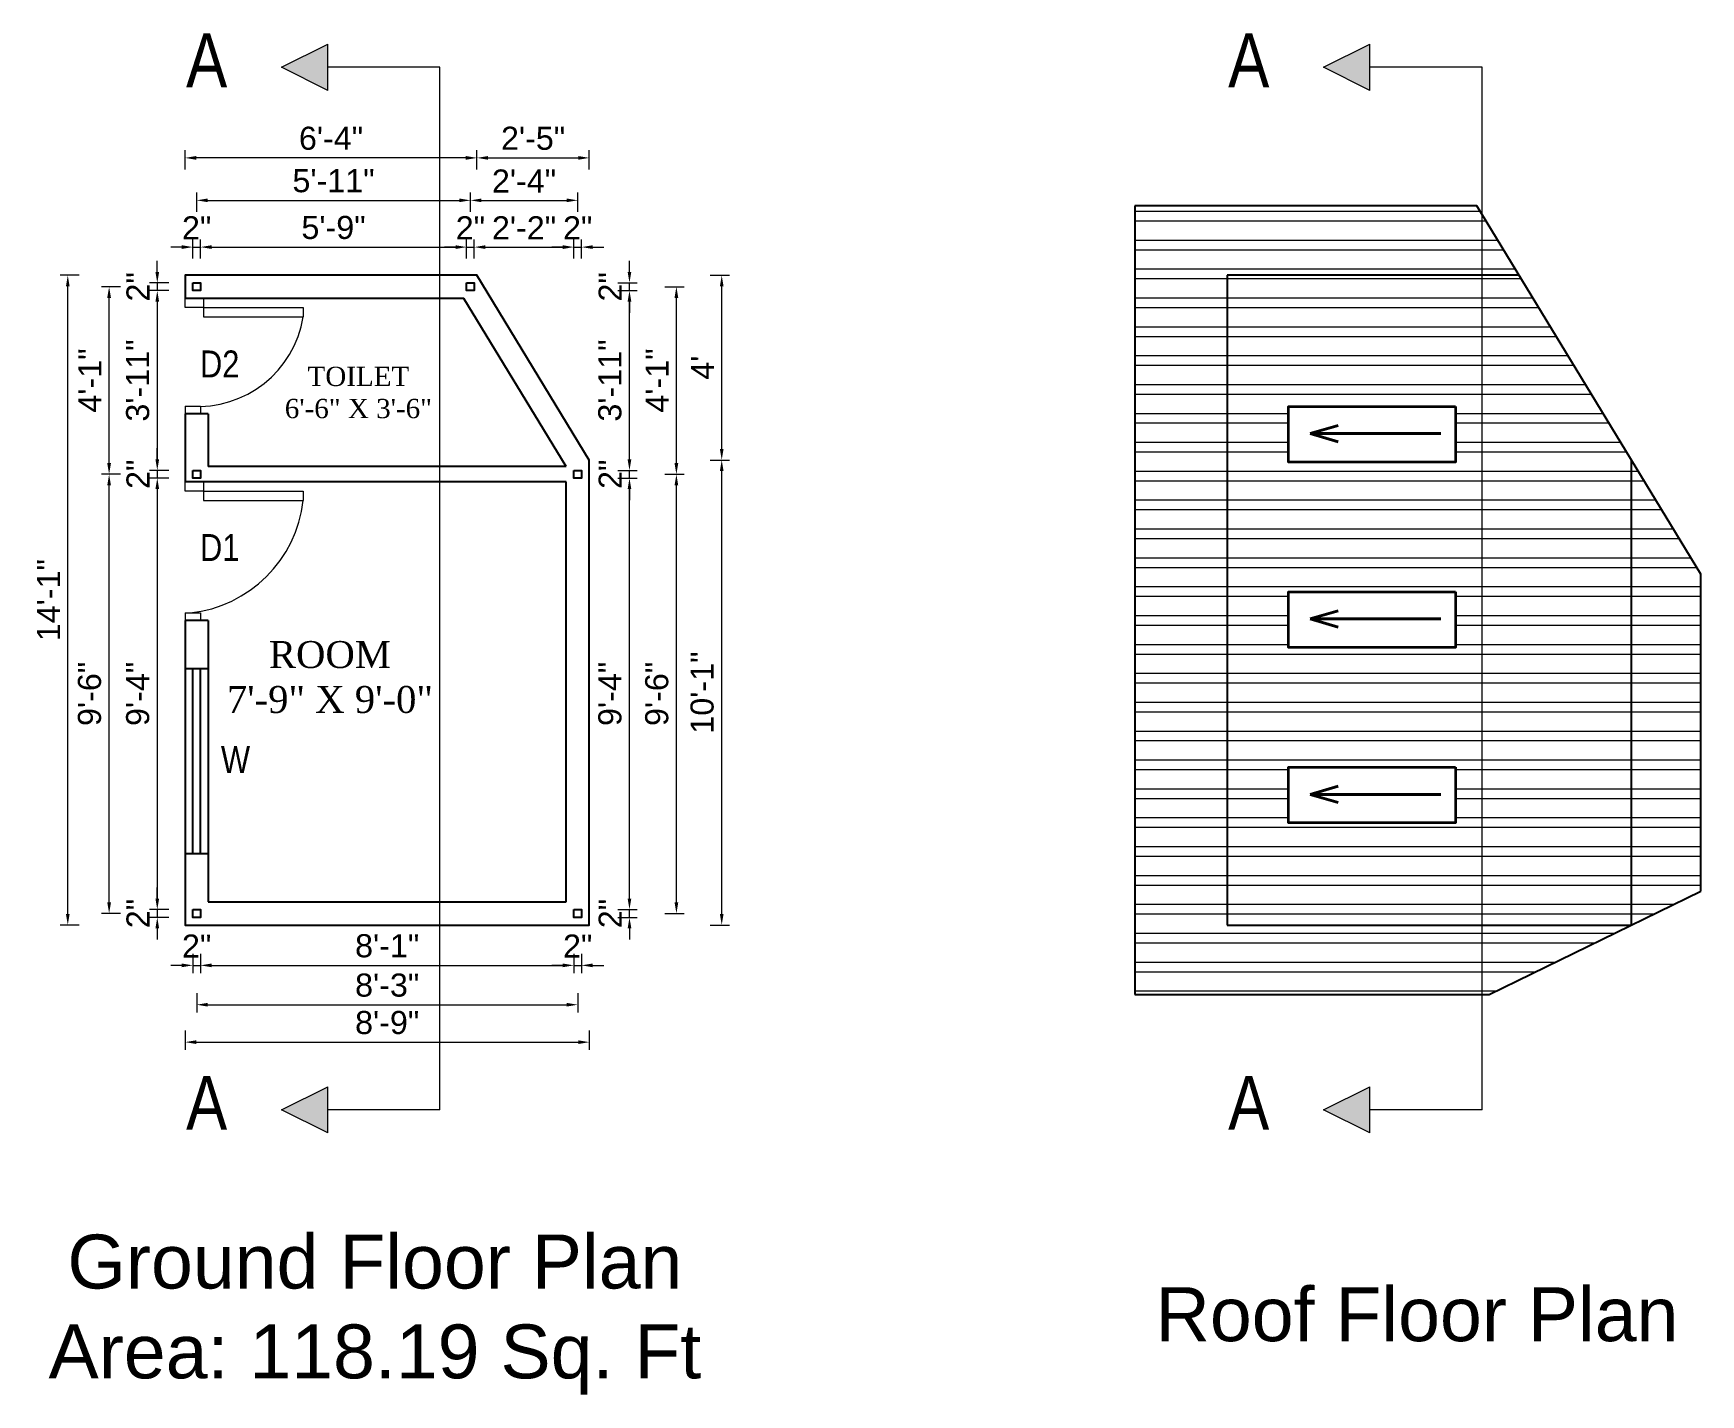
# Model space of a CAD drawing. Header units: inches. Extents: x 367408 to 422529, y -59171 to -41521.
# Drawn here: x 381858 to 382291.2, y -56359.8 to -56006.3 of the extents above; entities that cross this region are included whole.
import ezdxf

# ---------------------------------------------------------------- set-up
doc = ezdxf.new("R2010")
doc.units = ezdxf.units.IN
doc.header["$LTSCALE"] = 2
doc.header["$MEASUREMENT"] = 0
doc.header["$PDMODE"] = 34
doc.layers.get('0').update_dxf_attribs({"linetype": 'CONTINUOUS'})
doc.layers.get('DEFPOINTS').update_dxf_attribs({"color": 141, "linetype": 'CONTINUOUS'})
for name, color, linetype, lineweight in [('DIM_LINE', 173, 'CONTINUOUS', 20), ('dimension', 160, 'CONTINUOUS', 15), ('door', 20, 'CONTINUOUS', 35), ('OUTLINE', 1, 'CONTINUOUS', 25), ('steps', 253, 'CONTINUOUS', 20), ('WALL - A', 1, 'CONTINUOUS', 40)]:
    doc.layers.add(name, color=color, linetype=linetype, lineweight=lineweight)
doc.styles.add('Lettring Text', font='arial.ttf')
doc.styles.get("Standard").update_dxf_attribs({"font": 'ARIALN.TTF'})
doc.dimstyles.new('Copy of Standard', dxfattribs={"dimtxt": 6, "dimasz": 2.875, "dimexe": 2, "dimexo": 4, "dimgap": 2, "dimtad": 1, "dimdec": 0, "dimrnd": 1, "dimzin": 0, "dimdsep": 46, "dimlunit": 4, "dimtxsty": 'Lettring Text', "dimcen": 0.1, "dimclrd": 7, "dimclre": 7, "dimclrt": 7, "dimazin": 0, "dimtfac": 0.645, "dimtdec": 0, "dimtmove": 1, "dimatfit": 0, "dimfxl": 3, "dimfxlon": 1, "dimtfillclr": 256, "dimtolj": 1, "dimtzin": 0, "dimlwd": -1, "dimlwe": -1, "dimarcsym": 2})

msp = doc.modelspace()

# ---------------------------------------------------------------- texts
at = {"color": 7, "linetype": 'ByBlock', "lineweight": 5, "char_height": 14}
for s, insert, width, attachment_point in [('A', (381908.35, -56020.31), 26.5803, 9), ('A', (382179.11, -56020.31), 26.5803, 9), ('A', (381908.35, -56291.07), 26.5803, 9), ('A', (382179.11, -56291.07), 26.5803, 9), ('{\\fArial CE|b0|i0|c238|p34;Ground Floor Plan\\PArea: \\fArial CE|b0|i0|c0|p34;118.19\\fArial CE|b0|i0|c238|p34; Sq. Ft}', (381946.71, -56339.06), 235.547, 5), ('{\\fArial CE|b0|i0|c0|p34;Roof\\fArial CE|b0|i0|c238|p34; Floor Plan}', (382217.47, -56339.06), 235.547, 5)]:
    msp.add_mtext(s, dxfattribs=dict(at, insert=insert, width=width, attachment_point=attachment_point))
at = {"layer": 'steps', "color": 7, "ltscale": 0.3, "char_height": 7, "attachment_point": 8}
for s, insert in [('D2', (381906.39, -56095.67)), ('{\\W1;D1}', (381906.39, -56143.35)), ('W', (381910.5, -56198.42))]:
    msp.add_mtext_dynamic_manual_height_columns(s, width=18.6213, gutter_width=40, heights=[0], dxfattribs=dict(at, insert=insert))
at = {"layer": 'steps', "color": 7, "ltscale": 0.3, "attachment_point": 2}
for s, insert, char_height, width in [('{\\fTimes New Roman|b0|i0|c0|p18;TOILET\\P6\'-6" X 3\'-6"}', (381942.43, -56092.9), 5, 55.268), ('{\\fTimes New Roman|b0|i0|c0|p18;ROOM \\P7\'-9" X 9\'-0"}', (381935.04, -56164.13), 7, 72.2596)]:
    msp.add_mtext(s, dxfattribs=dict(at, insert=insert, char_height=char_height, width=width))

# ---------------------------------------------------------------- blocks, each defined once
blk = doc.blocks.new('*D815')
at = {"layer": 'DEFPOINTS', "color": 0, "ltscale": 0.5, "transparency": 16777216}
for p in [(381901.41, -56061.82), (381899.41, -56071.13), (381901.41, -56071.13)]:
    blk.add_point(p, dxfattribs=at)
at = {"layer": 'steps', "color": 7, "ltscale": 0.5, "transparency": 16777216}
for p, q in [((381899.41, -56064.82), (381899.41, -56059.82)), ((381901.41, -56064.82), (381901.41, -56059.82)), ((381896.54, -56061.82), (381893.66, -56061.82)), ((381899.41, -56061.82), (381901.41, -56061.82)), ((381904.29, -56061.82), (381907.16, -56061.82))]:
    blk.add_line(p, q, dxfattribs=at)
for points in [[(381896.54, -56061.34), (381896.54, -56062.3), (381899.41, -56061.82)], [(381904.29, -56061.34), (381904.29, -56062.3), (381901.41, -56061.82)]]:
    blk.add_solid(points, dxfattribs=at)
at = {"layer": 'steps', "color": 7, "ltscale": 0.5, "transparency": 16777216, "insert": (381900.41, -56056.81), "char_height": 6, "attachment_point": 5, "style": 'Lettring Text'}
blk.add_mtext('\\A1;2"', dxfattribs=at)
blk = doc.blocks.new('*D816')
at = {"layer": 'DEFPOINTS', "color": 0, "ltscale": 0.5, "transparency": 16777216}
for p in [(381970.53, -56061.82), (381901.41, -56071.13), (381970.53, -56071.13)]:
    blk.add_point(p, dxfattribs=at)
at = {"layer": 'steps', "color": 7, "ltscale": 0.5, "transparency": 16777216}
for p, q in [((381901.41, -56064.82), (381901.41, -56059.82)), ((381970.53, -56064.82), (381970.53, -56059.82)), ((381904.29, -56061.82), (381967.66, -56061.82))]:
    blk.add_line(p, q, dxfattribs=at)
for points in [[(381904.29, -56061.34), (381904.29, -56062.3), (381901.41, -56061.82)], [(381967.66, -56061.34), (381967.66, -56062.3), (381970.53, -56061.82)]]:
    blk.add_solid(points, dxfattribs=at)
at = {"layer": 'steps', "color": 7, "ltscale": 0.5, "transparency": 16777216, "insert": (381935.97, -56056.75), "char_height": 6, "attachment_point": 5, "style": 'Lettring Text'}
blk.add_mtext('\\A1;5\'-9"', dxfattribs=at)
blk = doc.blocks.new('*D817')
at = {"layer": 'DEFPOINTS', "color": 0, "ltscale": 0.5, "transparency": 16777216}
for p in [(381972.53, -56061.82), (381970.53, -56071.13), (381972.53, -56071.13)]:
    blk.add_point(p, dxfattribs=at)
at = {"layer": 'steps', "color": 7, "ltscale": 0.5, "transparency": 16777216}
for p, q in [((381970.53, -56064.82), (381970.53, -56059.82)), ((381972.53, -56064.82), (381972.53, -56059.82)), ((381967.66, -56061.82), (381964.78, -56061.82)), ((381970.53, -56061.82), (381972.53, -56061.82)), ((381975.41, -56061.82), (381978.28, -56061.82))]:
    blk.add_line(p, q, dxfattribs=at)
for points in [[(381967.66, -56061.34), (381967.66, -56062.3), (381970.53, -56061.82)], [(381975.41, -56061.34), (381975.41, -56062.3), (381972.53, -56061.82)]]:
    blk.add_solid(points, dxfattribs=at)
at = {"layer": 'steps', "color": 7, "ltscale": 0.5, "transparency": 16777216, "insert": (381971.53, -56056.81), "char_height": 6, "attachment_point": 5, "style": 'Lettring Text'}
blk.add_mtext('\\A1;2"', dxfattribs=at)
blk = doc.blocks.new('*D818')
at = {"layer": 'DEFPOINTS', "color": 0, "ltscale": 0.5, "transparency": 16777216}
for p in [(381971.53, -56049.68), (381900.41, -56072.13), (381971.53, -56072.13)]:
    blk.add_point(p, dxfattribs=at)
at = {"layer": 'steps', "color": 7, "ltscale": 0.5, "transparency": 16777216}
for p, q in [((381900.41, -56052.68), (381900.41, -56047.68)), ((381971.53, -56052.68), (381971.53, -56047.68)), ((381903.29, -56049.68), (381968.66, -56049.68))]:
    blk.add_line(p, q, dxfattribs=at)
for points in [[(381903.29, -56049.2), (381903.29, -56050.15), (381900.41, -56049.68)], [(381968.66, -56049.2), (381968.66, -56050.15), (381971.53, -56049.68)]]:
    blk.add_solid(points, dxfattribs=at)
at = {"layer": 'steps', "color": 7, "ltscale": 0.5, "transparency": 16777216, "insert": (381935.97, -56044.61), "char_height": 6, "attachment_point": 5, "style": 'Lettring Text'}
blk.add_mtext('\\A1;5\'-11"', dxfattribs=at)
blk = doc.blocks.new('*D819')
at = {"layer": 'DEFPOINTS', "color": 0, "ltscale": 0.5, "transparency": 16777216}
for p in [(381897.41, -56038.65), (381897.41, -56069.13), (381973.22, -56069.13)]:
    blk.add_point(p, dxfattribs=at)
at = {"layer": 'steps', "color": 7, "ltscale": 0.5, "transparency": 16777216}
for p, q in [((381897.41, -56041.65), (381897.41, -56036.65)), ((381970.34, -56038.65), (381900.29, -56038.65)), ((381973.22, -56041.65), (381973.22, -56036.65))]:
    blk.add_line(p, q, dxfattribs=at)
for points in [[(381900.29, -56038.17), (381900.29, -56039.13), (381897.41, -56038.65)], [(381970.34, -56038.17), (381970.34, -56039.13), (381973.22, -56038.65)]]:
    blk.add_solid(points, dxfattribs=at)
at = {"layer": 'steps', "color": 7, "ltscale": 0.5, "transparency": 16777216, "insert": (381935.32, -56033.59), "char_height": 6, "attachment_point": 5, "style": 'Lettring Text'}
blk.add_mtext('\\A1;6\'-4"', dxfattribs=at)
blk = doc.blocks.new('*D820')
at = {"layer": 'DEFPOINTS', "color": 0, "ltscale": 0.5, "transparency": 16777216}
for p in [(381890.17, -56073.13), (381899.41, -56071.13), (381899.41, -56073.13)]:
    blk.add_point(p, dxfattribs=at)
at = {"layer": 'steps', "color": 7, "ltscale": 0.5, "transparency": 16777216}
for p, q in [((381890.17, -56068.25), (381890.17, -56065.38)), ((381893.17, -56071.13), (381888.17, -56071.13)), ((381893.17, -56073.13), (381888.17, -56073.13)), ((381890.17, -56071.13), (381890.17, -56073.13)), ((381890.17, -56076), (381890.17, -56078.88))]:
    blk.add_line(p, q, dxfattribs=at)
for points in [[(381889.69, -56068.25), (381890.65, -56068.25), (381890.17, -56071.13)], [(381889.69, -56076), (381890.65, -56076), (381890.17, -56073.13)]]:
    blk.add_solid(points, dxfattribs=at)
at = {"layer": 'steps', "color": 7, "ltscale": 0.5, "transparency": 16777216, "insert": (381885.16, -56072.13), "char_height": 6, "attachment_point": 5, "rotation": 90, "style": 'Lettring Text'}
blk.add_mtext('\\A1;2"', dxfattribs=at)
blk = doc.blocks.new('*D821')
at = {"layer": 'DEFPOINTS', "color": 0, "ltscale": 0.5, "transparency": 16777216}
for p in [(381899.41, -56073.13), (381890.17, -56119.81), (381899.41, -56119.81)]:
    blk.add_point(p, dxfattribs=at)
at = {"layer": 'steps', "color": 7, "ltscale": 0.5, "transparency": 16777216}
for p, q in [((381893.17, -56073.13), (381888.17, -56073.13)), ((381890.17, -56076), (381890.17, -56116.93)), ((381893.17, -56119.81), (381888.17, -56119.81))]:
    blk.add_line(p, q, dxfattribs=at)
for points in [[(381889.69, -56076), (381890.65, -56076), (381890.17, -56073.13)], [(381889.69, -56116.93), (381890.65, -56116.93), (381890.17, -56119.81)]]:
    blk.add_solid(points, dxfattribs=at)
at = {"layer": 'steps', "color": 7, "ltscale": 0.5, "transparency": 16777216, "insert": (381885.1, -56096.47), "char_height": 6, "attachment_point": 5, "rotation": 90, "style": 'Lettring Text'}
blk.add_mtext('\\A1;3\'-11"', dxfattribs=at)
blk = doc.blocks.new('*D822')
at = {"layer": 'DEFPOINTS', "color": 0, "ltscale": 0.5, "transparency": 16777216}
for p in [(381899.41, -56119.81), (381890.17, -56121.81), (381899.41, -56121.81)]:
    blk.add_point(p, dxfattribs=at)
at = {"layer": 'steps', "color": 7, "ltscale": 0.5, "transparency": 16777216}
for p, q in [((381890.17, -56116.93), (381890.17, -56114.06)), ((381893.17, -56119.81), (381888.17, -56119.81)), ((381890.17, -56119.81), (381890.17, -56121.81)), ((381893.17, -56121.81), (381888.17, -56121.81)), ((381890.17, -56124.68), (381890.17, -56127.56))]:
    blk.add_line(p, q, dxfattribs=at)
for points in [[(381889.69, -56116.93), (381890.65, -56116.93), (381890.17, -56119.81)], [(381889.69, -56124.68), (381890.65, -56124.68), (381890.17, -56121.81)]]:
    blk.add_solid(points, dxfattribs=at)
at = {"layer": 'steps', "color": 7, "ltscale": 0.5, "transparency": 16777216, "insert": (381885.16, -56120.81), "char_height": 6, "attachment_point": 5, "rotation": 90, "style": 'Lettring Text'}
blk.add_mtext('\\A1;2"', dxfattribs=at)
blk = doc.blocks.new('*D823')
at = {"layer": 'DEFPOINTS', "color": 0, "ltscale": 0.5, "transparency": 16777216}
for p in [(381899.41, -56121.81), (381890.17, -56233.89), (381899.41, -56233.89)]:
    blk.add_point(p, dxfattribs=at)
at = {"layer": 'steps', "color": 7, "ltscale": 0.5, "transparency": 16777216}
for p, q in [((381893.17, -56121.81), (381888.17, -56121.81)), ((381890.17, -56124.68), (381890.17, -56231.01)), ((381893.17, -56233.89), (381888.17, -56233.89))]:
    blk.add_line(p, q, dxfattribs=at)
for points in [[(381889.69, -56124.68), (381890.65, -56124.68), (381890.17, -56121.81)], [(381889.69, -56231.01), (381890.65, -56231.01), (381890.17, -56233.89)]]:
    blk.add_solid(points, dxfattribs=at)
at = {"layer": 'steps', "color": 7, "ltscale": 0.5, "transparency": 16777216, "insert": (381885.11, -56177.85), "char_height": 6, "attachment_point": 5, "rotation": 90, "style": 'Lettring Text'}
blk.add_mtext('\\A1;9\'-4"', dxfattribs=at)
blk = doc.blocks.new('*D824')
at = {"layer": 'DEFPOINTS', "color": 0, "ltscale": 0.5, "transparency": 16777216}
for p in [(381899.41, -56233.89), (381890.17, -56235.89), (381899.41, -56235.89)]:
    blk.add_point(p, dxfattribs=at)
at = {"layer": 'steps', "color": 7, "ltscale": 0.5, "transparency": 16777216}
for p, q in [((381890.17, -56231.01), (381890.17, -56228.14)), ((381893.17, -56233.89), (381888.17, -56233.89)), ((381890.17, -56233.89), (381890.17, -56235.89)), ((381893.17, -56235.89), (381888.17, -56235.89)), ((381890.17, -56238.76), (381890.17, -56241.64))]:
    blk.add_line(p, q, dxfattribs=at)
for points in [[(381889.69, -56231.01), (381890.65, -56231.01), (381890.17, -56233.89)], [(381889.69, -56238.76), (381890.65, -56238.76), (381890.17, -56235.89)]]:
    blk.add_solid(points, dxfattribs=at)
at = {"layer": 'steps', "color": 7, "ltscale": 0.5, "transparency": 16777216, "insert": (381885.16, -56234.89), "char_height": 6, "attachment_point": 5, "rotation": 90, "style": 'Lettring Text'}
blk.add_mtext('\\A1;2"', dxfattribs=at)
blk = doc.blocks.new('*D825')
at = {"layer": 'DEFPOINTS', "color": 0, "ltscale": 0.5, "transparency": 16777216}
for p in [(381877.66, -56120.81), (381900.41, -56120.81), (381900.41, -56234.89)]:
    blk.add_point(p, dxfattribs=at)
at = {"layer": 'steps', "color": 7, "ltscale": 0.5, "transparency": 16777216}
for p, q in [((381880.66, -56120.81), (381875.66, -56120.81)), ((381877.66, -56232.01), (381877.66, -56123.68)), ((381880.66, -56234.89), (381875.66, -56234.89))]:
    blk.add_line(p, q, dxfattribs=at)
for points in [[(381877.18, -56123.68), (381878.14, -56123.68), (381877.66, -56120.81)], [(381877.18, -56232.01), (381878.14, -56232.01), (381877.66, -56234.89)]]:
    blk.add_solid(points, dxfattribs=at)
at = {"layer": 'steps', "color": 7, "ltscale": 0.5, "transparency": 16777216, "insert": (381872.59, -56177.85), "char_height": 6, "attachment_point": 5, "rotation": 90, "style": 'Lettring Text'}
blk.add_mtext('\\A1;9\'-6"', dxfattribs=at)
blk = doc.blocks.new('*D826')
at = {"layer": 'DEFPOINTS', "color": 0, "ltscale": 0.5, "transparency": 16777216}
for p in [(381866.92, -56069.13), (381897.41, -56069.13), (381897.41, -56237.89)]:
    blk.add_point(p, dxfattribs=at)
at = {"layer": 'steps', "color": 7, "ltscale": 0.5, "transparency": 16777216}
for p, q in [((381869.92, -56069.13), (381864.92, -56069.13)), ((381866.92, -56235.01), (381866.92, -56072)), ((381869.92, -56237.89), (381864.92, -56237.89))]:
    blk.add_line(p, q, dxfattribs=at)
for points in [[(381866.44, -56072), (381867.4, -56072), (381866.92, -56069.13)], [(381866.44, -56235.01), (381867.4, -56235.01), (381866.92, -56237.89)]]:
    blk.add_solid(points, dxfattribs=at)
at = {"layer": 'steps', "color": 7, "ltscale": 0.5, "transparency": 16777216, "insert": (381861.91, -56153.51), "char_height": 6, "attachment_point": 5, "rotation": 90, "style": 'Lettring Text'}
blk.add_mtext('\\A1;14\'-1"', dxfattribs=at)
blk = doc.blocks.new('*D827')
at = {"layer": 'DEFPOINTS', "color": 0, "ltscale": 0.5, "transparency": 16777216}
for p in [(381877.66, -56072.13), (381900.41, -56072.13), (381900.41, -56120.81)]:
    blk.add_point(p, dxfattribs=at)
at = {"layer": 'steps', "color": 7, "ltscale": 0.5, "transparency": 16777216}
for p, q in [((381880.66, -56072.13), (381875.66, -56072.13)), ((381877.66, -56117.93), (381877.66, -56075)), ((381880.66, -56120.81), (381875.66, -56120.81))]:
    blk.add_line(p, q, dxfattribs=at)
for points in [[(381877.18, -56075), (381878.14, -56075), (381877.66, -56072.13)], [(381877.18, -56117.93), (381878.14, -56117.93), (381877.66, -56120.81)]]:
    blk.add_solid(points, dxfattribs=at)
at = {"layer": 'steps', "color": 7, "ltscale": 0.5, "transparency": 16777216, "insert": (381872.64, -56096.47), "char_height": 6, "attachment_point": 5, "rotation": 90, "style": 'Lettring Text'}
blk.add_mtext('\\A1;4\'-1"', dxfattribs=at)
blk = doc.blocks.new('*D828')
at = {"layer": 'DEFPOINTS', "color": 0, "ltscale": 0.5, "transparency": 16777216}
for p in [(381899.41, -56235.89), (381901.41, -56235.89), (381901.41, -56248.36)]:
    blk.add_point(p, dxfattribs=at)
at = {"layer": 'steps', "color": 7, "ltscale": 0.5, "transparency": 16777216}
for p, q in [((381899.41, -56245.36), (381899.41, -56250.36)), ((381901.41, -56245.36), (381901.41, -56250.36)), ((381896.54, -56248.36), (381893.66, -56248.36)), ((381899.41, -56248.36), (381901.41, -56248.36)), ((381904.29, -56248.36), (381907.16, -56248.36))]:
    blk.add_line(p, q, dxfattribs=at)
for points in [[(381896.54, -56247.88), (381896.54, -56248.84), (381899.41, -56248.36)], [(381904.29, -56247.88), (381904.29, -56248.84), (381901.41, -56248.36)]]:
    blk.add_solid(points, dxfattribs=at)
at = {"layer": 'steps', "color": 7, "ltscale": 0.5, "transparency": 16777216, "insert": (381900.41, -56243.35), "char_height": 6, "attachment_point": 5, "style": 'Lettring Text'}
blk.add_mtext('\\A1;2"', dxfattribs=at)
blk = doc.blocks.new('*D829')
at = {"layer": 'DEFPOINTS', "color": 0, "ltscale": 0.5, "transparency": 16777216}
for p in [(381901.41, -56235.89), (381998.41, -56235.89), (381998.41, -56248.36)]:
    blk.add_point(p, dxfattribs=at)
at = {"layer": 'steps', "color": 7, "ltscale": 0.5, "transparency": 16777216}
for p, q in [((381901.41, -56245.36), (381901.41, -56250.36)), ((381998.41, -56245.36), (381998.41, -56250.36)), ((381904.29, -56248.36), (381995.54, -56248.36))]:
    blk.add_line(p, q, dxfattribs=at)
for points in [[(381904.29, -56247.88), (381904.29, -56248.84), (381901.41, -56248.36)], [(381995.54, -56247.88), (381995.54, -56248.84), (381998.41, -56248.36)]]:
    blk.add_solid(points, dxfattribs=at)
at = {"layer": 'steps', "color": 7, "ltscale": 0.5, "transparency": 16777216, "insert": (381949.91, -56243.3), "char_height": 6, "attachment_point": 5, "style": 'Lettring Text'}
blk.add_mtext('\\A1;8\'-1"', dxfattribs=at)
blk = doc.blocks.new('*D830')
at = {"layer": 'DEFPOINTS', "color": 0, "ltscale": 0.5, "transparency": 16777216}
for p in [(381998.41, -56235.89), (382000.41, -56235.89), (382000.41, -56248.36)]:
    blk.add_point(p, dxfattribs=at)
at = {"layer": 'steps', "color": 7, "ltscale": 0.5, "transparency": 16777216}
for p, q in [((381998.41, -56245.36), (381998.41, -56250.36)), ((382000.41, -56245.36), (382000.41, -56250.36)), ((381995.54, -56248.36), (381992.66, -56248.36)), ((381998.41, -56248.36), (382000.41, -56248.36)), ((382003.29, -56248.36), (382006.16, -56248.36))]:
    blk.add_line(p, q, dxfattribs=at)
for points in [[(381995.54, -56247.88), (381995.54, -56248.84), (381998.41, -56248.36)], [(382003.29, -56247.88), (382003.29, -56248.84), (382000.41, -56248.36)]]:
    blk.add_solid(points, dxfattribs=at)
at = {"layer": 'steps', "color": 7, "ltscale": 0.5, "transparency": 16777216, "insert": (381999.41, -56243.35), "char_height": 6, "attachment_point": 5, "style": 'Lettring Text'}
blk.add_mtext('\\A1;2"', dxfattribs=at)
blk = doc.blocks.new('*D831')
at = {"layer": 'DEFPOINTS', "color": 0, "ltscale": 0.5, "transparency": 16777216}
for p in [(381900.41, -56234.89), (381999.41, -56234.89), (381999.41, -56258.58)]:
    blk.add_point(p, dxfattribs=at)
at = {"layer": 'steps', "color": 7, "ltscale": 0.5, "transparency": 16777216}
for p, q in [((381900.41, -56255.58), (381900.41, -56260.58)), ((381999.41, -56255.58), (381999.41, -56260.58)), ((381903.29, -56258.58), (381996.54, -56258.58))]:
    blk.add_line(p, q, dxfattribs=at)
for points in [[(381903.29, -56258.1), (381903.29, -56259.06), (381900.41, -56258.58)], [(381996.54, -56258.1), (381996.54, -56259.06), (381999.41, -56258.58)]]:
    blk.add_solid(points, dxfattribs=at)
at = {"layer": 'steps', "color": 7, "ltscale": 0.5, "transparency": 16777216, "insert": (381949.91, -56253.52), "char_height": 6, "attachment_point": 5, "style": 'Lettring Text'}
blk.add_mtext('\\A1;8\'-3"', dxfattribs=at)
blk = doc.blocks.new('*D832')
at = {"layer": 'DEFPOINTS', "color": 0, "ltscale": 0.5, "transparency": 16777216}
for p in [(381897.41, -56237.89), (382002.41, -56237.89), (382002.41, -56268.3)]:
    blk.add_point(p, dxfattribs=at)
at = {"layer": 'steps', "color": 7, "ltscale": 0.5, "transparency": 16777216}
for p, q in [((381897.41, -56265.3), (381897.41, -56270.3)), ((381900.29, -56268.3), (381999.54, -56268.3)), ((382002.41, -56265.3), (382002.41, -56270.3))]:
    blk.add_line(p, q, dxfattribs=at)
for points in [[(381900.29, -56267.82), (381900.29, -56268.78), (381897.41, -56268.3)], [(381999.54, -56267.82), (381999.54, -56268.78), (382002.41, -56268.3)]]:
    blk.add_solid(points, dxfattribs=at)
at = {"layer": 'steps', "color": 7, "ltscale": 0.5, "transparency": 16777216, "insert": (381949.91, -56263.24), "char_height": 6, "attachment_point": 5, "style": 'Lettring Text'}
blk.add_mtext('\\A1;8\'-9"', dxfattribs=at)
blk = doc.blocks.new('*D833')
at = {"layer": 'DEFPOINTS', "color": 0, "ltscale": 0.5, "transparency": 16777216}
for p in [(382000.41, -56233.89), (382012.86, -56233.89), (382000.41, -56235.89)]:
    blk.add_point(p, dxfattribs=at)
at = {"layer": 'steps', "color": 7, "ltscale": 0.5, "transparency": 16777216}
for p, q in [((382012.86, -56231.01), (382012.86, -56228.14)), ((382009.86, -56233.89), (382014.86, -56233.89)), ((382012.86, -56235.89), (382012.86, -56233.89)), ((382009.86, -56235.89), (382014.86, -56235.89)), ((382012.86, -56238.76), (382012.86, -56241.64))]:
    blk.add_line(p, q, dxfattribs=at)
for points in [[(382012.38, -56231.01), (382013.34, -56231.01), (382012.86, -56233.89)], [(382012.38, -56238.76), (382013.34, -56238.76), (382012.86, -56235.89)]]:
    blk.add_solid(points, dxfattribs=at)
at = {"layer": 'steps', "color": 7, "ltscale": 0.5, "transparency": 16777216, "insert": (382007.85, -56234.89), "char_height": 6, "attachment_point": 5, "rotation": 90, "style": 'Lettring Text'}
blk.add_mtext('\\A1;2"', dxfattribs=at)
blk = doc.blocks.new('*D834')
at = {"layer": 'DEFPOINTS', "color": 0, "ltscale": 0.5, "transparency": 16777216}
for p in [(382000.41, -56121.81), (382012.86, -56121.81), (382000.41, -56233.89)]:
    blk.add_point(p, dxfattribs=at)
at = {"layer": 'steps', "color": 7, "ltscale": 0.5, "transparency": 16777216}
for p, q in [((382009.86, -56121.81), (382014.86, -56121.81)), ((382012.86, -56231.01), (382012.86, -56124.68)), ((382009.86, -56233.89), (382014.86, -56233.89))]:
    blk.add_line(p, q, dxfattribs=at)
for points in [[(382012.38, -56124.68), (382013.34, -56124.68), (382012.86, -56121.81)], [(382012.38, -56231.01), (382013.34, -56231.01), (382012.86, -56233.89)]]:
    blk.add_solid(points, dxfattribs=at)
at = {"layer": 'steps', "color": 7, "ltscale": 0.5, "transparency": 16777216, "insert": (382007.8, -56177.85), "char_height": 6, "attachment_point": 5, "rotation": 90, "style": 'Lettring Text'}
blk.add_mtext('\\A1;9\'-4"', dxfattribs=at)
blk = doc.blocks.new('*D835')
at = {"layer": 'DEFPOINTS', "color": 0, "ltscale": 0.5, "transparency": 16777216}
for p in [(382000.41, -56119.81), (382012.86, -56119.81), (382000.41, -56121.81)]:
    blk.add_point(p, dxfattribs=at)
at = {"layer": 'steps', "color": 7, "ltscale": 0.5, "transparency": 16777216}
for p, q in [((382012.86, -56116.93), (382012.86, -56114.06)), ((382009.86, -56119.81), (382014.86, -56119.81)), ((382012.86, -56121.81), (382012.86, -56119.81)), ((382009.86, -56121.81), (382014.86, -56121.81)), ((382012.86, -56124.68), (382012.86, -56127.56))]:
    blk.add_line(p, q, dxfattribs=at)
for points in [[(382012.38, -56116.93), (382013.34, -56116.93), (382012.86, -56119.81)], [(382012.38, -56124.68), (382013.34, -56124.68), (382012.86, -56121.81)]]:
    blk.add_solid(points, dxfattribs=at)
at = {"layer": 'steps', "color": 7, "ltscale": 0.5, "transparency": 16777216, "insert": (382007.85, -56120.81), "char_height": 6, "attachment_point": 5, "rotation": 90, "style": 'Lettring Text'}
blk.add_mtext('\\A1;2"', dxfattribs=at)
blk = doc.blocks.new('*D836')
at = {"layer": 'DEFPOINTS', "color": 0, "ltscale": 0.5, "transparency": 16777216}
for p in [(381999.41, -56120.81), (382025.05, -56120.81), (381999.41, -56234.89)]:
    blk.add_point(p, dxfattribs=at)
at = {"layer": 'steps', "color": 7, "ltscale": 0.5, "transparency": 16777216}
for p, q in [((382022.05, -56120.81), (382027.05, -56120.81)), ((382025.05, -56232.01), (382025.05, -56123.68)), ((382022.05, -56234.89), (382027.05, -56234.89))]:
    blk.add_line(p, q, dxfattribs=at)
for points in [[(382024.57, -56123.68), (382025.53, -56123.68), (382025.05, -56120.81)], [(382024.57, -56232.01), (382025.53, -56232.01), (382025.05, -56234.89)]]:
    blk.add_solid(points, dxfattribs=at)
at = {"layer": 'steps', "color": 7, "ltscale": 0.5, "transparency": 16777216, "insert": (382019.98, -56177.85), "char_height": 6, "attachment_point": 5, "rotation": 90, "style": 'Lettring Text'}
blk.add_mtext('\\A1;9\'-6"', dxfattribs=at)
blk = doc.blocks.new('*D837')
at = {"layer": 'DEFPOINTS', "color": 0, "ltscale": 0.5, "transparency": 16777216}
for p in [(382002.41, -56117.13), (382036.83, -56117.13), (382002.41, -56237.89)]:
    blk.add_point(p, dxfattribs=at)
at = {"layer": 'steps', "color": 7, "ltscale": 0.5, "transparency": 16777216}
for p, q in [((382033.83, -56117.13), (382038.83, -56117.13)), ((382036.83, -56235.01), (382036.83, -56120)), ((382033.83, -56237.89), (382038.83, -56237.89))]:
    blk.add_line(p, q, dxfattribs=at)
for points in [[(382036.35, -56120), (382037.31, -56120), (382036.83, -56117.13)], [(382036.35, -56235.01), (382037.31, -56235.01), (382036.83, -56237.89)]]:
    blk.add_solid(points, dxfattribs=at)
at = {"layer": 'steps', "color": 7, "ltscale": 0.5, "transparency": 16777216, "insert": (382031.76, -56177.51), "char_height": 6, "attachment_point": 5, "rotation": 90, "style": 'Lettring Text'}
blk.add_mtext('\\A1;10\'-1"', dxfattribs=at)
blk = doc.blocks.new('*D838')
at = {"layer": 'DEFPOINTS', "color": 0, "ltscale": 0.5, "transparency": 16777216}
for p in [(381972.53, -56073.13), (382012.86, -56073.13), (382000.41, -56119.81)]:
    blk.add_point(p, dxfattribs=at)
at = {"layer": 'steps', "color": 7, "ltscale": 0.5, "transparency": 16777216}
for p, q in [((382009.86, -56073.13), (382014.86, -56073.13)), ((382012.86, -56116.93), (382012.86, -56076)), ((382009.86, -56119.81), (382014.86, -56119.81))]:
    blk.add_line(p, q, dxfattribs=at)
for points in [[(382012.38, -56076), (382013.34, -56076), (382012.86, -56073.13)], [(382012.38, -56116.93), (382013.34, -56116.93), (382012.86, -56119.81)]]:
    blk.add_solid(points, dxfattribs=at)
at = {"layer": 'steps', "color": 7, "ltscale": 0.5, "transparency": 16777216, "insert": (382007.79, -56096.47), "char_height": 6, "attachment_point": 5, "rotation": 90, "style": 'Lettring Text'}
blk.add_mtext('\\A1;3\'-11"', dxfattribs=at)
blk = doc.blocks.new('*D839')
at = {"layer": 'DEFPOINTS', "color": 0, "ltscale": 0.5, "transparency": 16777216}
for p in [(381972.53, -56071.13), (381972.53, -56073.13), (382012.86, -56071.13)]:
    blk.add_point(p, dxfattribs=at)
at = {"layer": 'steps', "color": 7, "ltscale": 0.5, "transparency": 16777216}
for p, q in [((382012.86, -56068.25), (382012.86, -56065.38)), ((382009.86, -56071.13), (382014.86, -56071.13)), ((382009.86, -56073.13), (382014.86, -56073.13)), ((382012.86, -56073.13), (382012.86, -56071.13)), ((382012.86, -56076), (382012.86, -56078.88))]:
    blk.add_line(p, q, dxfattribs=at)
for points in [[(382012.38, -56068.25), (382013.34, -56068.25), (382012.86, -56071.13)], [(382012.38, -56076), (382013.34, -56076), (382012.86, -56073.13)]]:
    blk.add_solid(points, dxfattribs=at)
at = {"layer": 'steps', "color": 7, "ltscale": 0.5, "transparency": 16777216, "insert": (382007.85, -56072.13), "char_height": 6, "attachment_point": 5, "rotation": 90, "style": 'Lettring Text'}
blk.add_mtext('\\A1;2"', dxfattribs=at)
blk = doc.blocks.new('*D840')
at = {"layer": 'DEFPOINTS', "color": 0, "ltscale": 0.5, "transparency": 16777216}
for p in [(381971.53, -56072.13), (382025.05, -56072.13), (381999.41, -56120.81)]:
    blk.add_point(p, dxfattribs=at)
at = {"layer": 'steps', "color": 7, "ltscale": 0.5, "transparency": 16777216}
for p, q in [((382022.05, -56072.13), (382027.05, -56072.13)), ((382025.05, -56117.93), (382025.05, -56075)), ((382022.05, -56120.81), (382027.05, -56120.81))]:
    blk.add_line(p, q, dxfattribs=at)
for points in [[(382024.57, -56075), (382025.53, -56075), (382025.05, -56072.13)], [(382024.57, -56117.93), (382025.53, -56117.93), (382025.05, -56120.81)]]:
    blk.add_solid(points, dxfattribs=at)
at = {"layer": 'steps', "color": 7, "ltscale": 0.5, "transparency": 16777216, "insert": (382020.04, -56096.47), "char_height": 6, "attachment_point": 5, "rotation": 90, "style": 'Lettring Text'}
blk.add_mtext('\\A1;4\'-1"', dxfattribs=at)
blk = doc.blocks.new('*D841')
at = {"layer": 'DEFPOINTS', "color": 0, "ltscale": 0.5, "transparency": 16777216}
for p in [(381973.22, -56069.13), (382036.83, -56069.13), (382002.41, -56117.13)]:
    blk.add_point(p, dxfattribs=at)
at = {"layer": 'steps', "color": 7, "ltscale": 0.5, "transparency": 16777216}
for p, q in [((382033.83, -56069.13), (382038.83, -56069.13)), ((382036.83, -56114.25), (382036.83, -56072)), ((382033.83, -56117.13), (382038.83, -56117.13))]:
    blk.add_line(p, q, dxfattribs=at)
for points in [[(382036.35, -56072), (382037.31, -56072), (382036.83, -56069.13)], [(382036.35, -56114.25), (382037.31, -56114.25), (382036.83, -56117.13)]]:
    blk.add_solid(points, dxfattribs=at)
at = {"layer": 'steps', "color": 7, "ltscale": 0.5, "transparency": 16777216, "insert": (382031.83, -56093.13), "char_height": 6, "attachment_point": 5, "rotation": 90, "style": 'Lettring Text'}
blk.add_mtext("\\A1;4'", dxfattribs=at)
blk = doc.blocks.new('*D842')
at = {"layer": 'DEFPOINTS', "color": 0, "ltscale": 0.5, "transparency": 16777216}
for p in [(381998.41, -56061.82), (381972.53, -56071.13), (381998.41, -56119.81)]:
    blk.add_point(p, dxfattribs=at)
at = {"layer": 'steps', "color": 7, "ltscale": 0.5, "transparency": 16777216}
for p, q in [((381972.53, -56064.82), (381972.53, -56059.82)), ((381998.41, -56064.82), (381998.41, -56059.82)), ((381975.41, -56061.82), (381995.54, -56061.82))]:
    blk.add_line(p, q, dxfattribs=at)
for points in [[(381975.41, -56061.34), (381975.41, -56062.3), (381972.53, -56061.82)], [(381995.54, -56061.34), (381995.54, -56062.3), (381998.41, -56061.82)]]:
    blk.add_solid(points, dxfattribs=at)
at = {"layer": 'steps', "color": 7, "ltscale": 0.5, "transparency": 16777216, "insert": (381985.47, -56056.81), "char_height": 6, "attachment_point": 5, "style": 'Lettring Text'}
blk.add_mtext('\\A1;2\'-2"', dxfattribs=at)
blk = doc.blocks.new('*D843')
at = {"layer": 'DEFPOINTS', "color": 0, "ltscale": 0.5, "transparency": 16777216}
for p in [(382000.41, -56061.82), (381998.41, -56119.81), (382000.41, -56119.81)]:
    blk.add_point(p, dxfattribs=at)
at = {"layer": 'steps', "color": 7, "ltscale": 0.5, "transparency": 16777216}
for p, q in [((381998.41, -56064.82), (381998.41, -56059.82)), ((382000.41, -56064.82), (382000.41, -56059.82)), ((381995.54, -56061.82), (381992.66, -56061.82)), ((381998.41, -56061.82), (382000.41, -56061.82)), ((382003.29, -56061.82), (382006.16, -56061.82))]:
    blk.add_line(p, q, dxfattribs=at)
for points in [[(381995.54, -56061.34), (381995.54, -56062.3), (381998.41, -56061.82)], [(382003.29, -56061.34), (382003.29, -56062.3), (382000.41, -56061.82)]]:
    blk.add_solid(points, dxfattribs=at)
at = {"layer": 'steps', "color": 7, "ltscale": 0.5, "transparency": 16777216, "insert": (381999.41, -56056.81), "char_height": 6, "attachment_point": 5, "style": 'Lettring Text'}
blk.add_mtext('\\A1;2"', dxfattribs=at)
blk = doc.blocks.new('*D844')
at = {"layer": 'DEFPOINTS', "color": 0, "ltscale": 0.5, "transparency": 16777216}
for p in [(381999.41, -56049.68), (381971.53, -56072.13), (381999.41, -56120.81)]:
    blk.add_point(p, dxfattribs=at)
at = {"layer": 'steps', "color": 7, "ltscale": 0.5, "transparency": 16777216}
for p, q in [((381971.53, -56052.68), (381971.53, -56047.68)), ((381999.41, -56052.68), (381999.41, -56047.68)), ((381974.41, -56049.68), (381996.54, -56049.68))]:
    blk.add_line(p, q, dxfattribs=at)
for points in [[(381974.41, -56049.2), (381974.41, -56050.15), (381971.53, -56049.68)], [(381996.54, -56049.2), (381996.54, -56050.15), (381999.41, -56049.68)]]:
    blk.add_solid(points, dxfattribs=at)
at = {"layer": 'steps', "color": 7, "ltscale": 0.5, "transparency": 16777216, "insert": (381985.47, -56044.66), "char_height": 6, "attachment_point": 5, "style": 'Lettring Text'}
blk.add_mtext('\\A1;2\'-4"', dxfattribs=at)
blk = doc.blocks.new('*D845')
at = {"layer": 'DEFPOINTS', "color": 0, "ltscale": 0.5, "transparency": 16777216}
for p in [(382002.41, -56038.65), (381973.22, -56069.13), (382002.41, -56117.13)]:
    blk.add_point(p, dxfattribs=at)
at = {"layer": 'steps', "color": 7, "ltscale": 0.5, "transparency": 16777216}
for p, q in [((381973.22, -56041.65), (381973.22, -56036.65)), ((381976.09, -56038.65), (381999.54, -56038.65)), ((382002.41, -56041.65), (382002.41, -56036.65))]:
    blk.add_line(p, q, dxfattribs=at)
for points in [[(381976.09, -56038.17), (381976.09, -56039.13), (381973.22, -56038.65)], [(381999.54, -56038.17), (381999.54, -56039.13), (382002.41, -56038.65)]]:
    blk.add_solid(points, dxfattribs=at)
at = {"layer": 'steps', "color": 7, "ltscale": 0.5, "transparency": 16777216, "insert": (381987.82, -56033.59), "char_height": 6, "attachment_point": 5, "style": 'Lettring Text'}
blk.add_mtext('\\A1;2\'-5"', dxfattribs=at)

# ---------------------------------------------------------------- dimensions: what is measured, and where the dimension line sits
at = {"layer": 'steps', "ltscale": 0.5}
for base, p1, p2, picture, middle in [((381897.41, -56038.65), (381973.22, -56069.13), (381897.41, -56069.13), '*D819', (381935.32, -56033.59)), ((382002.41, -56038.65), (381973.22, -56069.13), (382002.41, -56117.13), '*D845', (381987.82, -56033.59)), ((381971.53, -56049.68), (381900.41, -56072.13), (381971.53, -56072.13), '*D818', (381935.97, -56044.61)), ((381999.41, -56049.68), (381971.53, -56072.13), (381999.41, -56120.81), '*D844', (381985.47, -56044.66)), ((381970.53, -56061.82), (381901.41, -56071.13), (381970.53, -56071.13), '*D816', (381935.97, -56056.75)), ((381998.41, -56061.82), (381972.53, -56071.13), (381998.41, -56119.81), '*D842', (381985.47, -56056.81)), ((382002.41, -56268.3), (381897.41, -56237.89), (382002.41, -56237.89), '*D832', (381949.91, -56263.24)), ((381999.41, -56258.58), (381900.41, -56234.89), (381999.41, -56234.89), '*D831', (381949.91, -56253.52)), ((381998.41, -56248.36), (381901.41, -56235.89), (381998.41, -56235.89), '*D829', (381949.91, -56243.3))]:
    dim = msp.add_linear_dim(base=base, p1=p1, p2=p2, dimstyle='Copy of Standard', dxfattribs=at)
    dim.commit()
    dim.dimension.update_dxf_attribs({"geometry": picture, "text_midpoint": middle})
for base, p1, p2, picture, middle in [((381901.41, -56061.82), (381899.41, -56071.13), (381901.41, -56071.13), '*D815', (381900.41, -56061.82)), ((381972.53, -56061.82), (381970.53, -56071.13), (381972.53, -56071.13), '*D817', (381971.53, -56061.82)), ((382000.41, -56061.82), (381998.41, -56119.81), (382000.41, -56119.81), '*D843', (381999.41, -56061.82)), ((381901.41, -56248.36), (381899.41, -56235.89), (381901.41, -56235.89), '*D828', (381900.41, -56248.36)), ((382000.41, -56248.36), (381998.41, -56235.89), (382000.41, -56235.89), '*D830', (381999.41, -56248.36))]:
    dim = msp.add_linear_dim(base=base, p1=p1, p2=p2, dimstyle='Copy of Standard', dxfattribs=at)
    dim.commit()
    dim.dimension.update_dxf_attribs({"geometry": picture, "text_midpoint": middle, "dimtype": 160})
for base, p1, p2, picture, middle in [((381866.92, -56069.13), (381897.41, -56237.89), (381897.41, -56069.13), '*D826', (381861.91, -56153.51)), ((382036.83, -56069.13), (382002.41, -56117.13), (381973.22, -56069.13), '*D841', (382031.83, -56093.13)), ((381877.66, -56072.13), (381900.41, -56120.81), (381900.41, -56072.13), '*D827', (381872.64, -56096.47)), ((381890.17, -56119.81), (381899.41, -56073.13), (381899.41, -56119.81), '*D821', (381885.1, -56096.47)), ((382025.05, -56072.13), (381999.41, -56120.81), (381971.53, -56072.13), '*D840', (382020.04, -56096.47)), ((382012.86, -56073.13), (382000.41, -56119.81), (381972.53, -56073.13), '*D838', (382007.79, -56096.47)), ((382036.83, -56117.13), (382002.41, -56237.89), (382002.41, -56117.13), '*D837', (382031.76, -56177.51)), ((381877.66, -56120.81), (381900.41, -56234.89), (381900.41, -56120.81), '*D825', (381872.59, -56177.85)), ((382025.05, -56120.81), (381999.41, -56234.89), (381999.41, -56120.81), '*D836', (382019.98, -56177.85)), ((381890.17, -56233.89), (381899.41, -56121.81), (381899.41, -56233.89), '*D823', (381885.11, -56177.85)), ((382012.86, -56121.81), (382000.41, -56233.89), (382000.41, -56121.81), '*D834', (382007.8, -56177.85))]:
    dim = msp.add_linear_dim(base=base, p1=p1, p2=p2, angle=90, dimstyle='Copy of Standard', dxfattribs=at)
    dim.commit()
    dim.dimension.update_dxf_attribs({"geometry": picture, "text_midpoint": middle})
for base, p1, p2, picture, middle in [((381890.17, -56073.13), (381899.41, -56071.13), (381899.41, -56073.13), '*D820', (381890.17, -56072.13)), ((382012.86, -56071.13), (381972.53, -56073.13), (381972.53, -56071.13), '*D839', (382012.86, -56072.13)), ((381890.17, -56121.81), (381899.41, -56119.81), (381899.41, -56121.81), '*D822', (381890.17, -56120.81)), ((382012.86, -56119.81), (382000.41, -56121.81), (382000.41, -56119.81), '*D835', (382012.86, -56120.81)), ((381890.17, -56235.89), (381899.41, -56233.89), (381899.41, -56235.89), '*D824', (381890.17, -56234.89)), ((382012.86, -56233.89), (382000.41, -56235.89), (382000.41, -56233.89), '*D833', (382012.86, -56234.89))]:
    dim = msp.add_linear_dim(base=base, p1=p1, p2=p2, angle=90, dimstyle='Copy of Standard', dxfattribs=at)
    dim.commit()
    dim.dimension.update_dxf_attribs({"geometry": picture, "text_midpoint": middle, "dimtype": 160})

# ---------------------------------------------------------------- hatches: boundary and pattern name
at = {"linetype": 'ByBlock', "lineweight": 5}
for points in [[(381922.45, -56015.13), (381934.45, -56021.13), (381934.45, -56009.13)], [(382193.22, -56015.13), (382205.22, -56021.13), (382205.22, -56009.13)], [(381922.45, -56285.89), (381934.45, -56291.89), (381934.45, -56279.89)], [(382193.22, -56285.89), (382205.22, -56291.89), (382205.22, -56279.89)]]:
    msp.add_hatch(color=7, dxfattribs=at).paths.add_polyline_path(points)
at = {"layer": 'DIM_LINE'}
h = msp.add_hatch(dxfattribs=at)
h.set_pattern_fill('ANSI32', color=256, scale=20, angle=135)
h.paths.add_polyline_path([(382234.38, -56053.35), (382233.03, -56051.13), (382144.18, -56051.13), (382144.18, -56255.89), (382234.38, -56255.89), (382234.38, -56237.89), (382168.18, -56237.89), (382168.18, -56069.13), (382234.38, -56069.13)])
h = msp.add_hatch(dxfattribs=at)
h.set_pattern_fill('ANSI32', color=256, scale=20, angle=135)
h.paths.add_polyline_path([(382234.38, -56053.35), (382234.38, -56069.13), (382243.98, -56069.13)])
h = msp.add_hatch(dxfattribs=at)
h.set_pattern_fill('ANSI32', color=256, scale=20, angle=135)
h.paths.add_polyline_path([(382234.38, -56069.13), (382168.18, -56069.13), (382168.18, -56237.89), (382234.38, -56237.89)])
h.paths.add_polyline_path([(382227.46, -56103.21), (382227.46, -56117.66), (382184.13, -56117.66), (382184.13, -56103.21)], flags=16)
h.paths.add_polyline_path([(382227.46, -56151.37), (382227.46, -56165.82), (382184.13, -56165.82), (382184.13, -56151.37)], flags=16)
h.paths.add_polyline_path([(382227.46, -56196.9), (382227.46, -56211.35), (382184.13, -56211.35), (382184.13, -56196.9)], flags=16)
h = msp.add_hatch(dxfattribs=at)
h.set_pattern_fill('ANSI32', color=256, scale=20, angle=135)
h.paths.add_polyline_path([(382273.18, -56117.13), (382243.98, -56069.13), (382234.38, -56069.13), (382234.38, -56237.89), (382273.18, -56237.89)])
h = msp.add_hatch(dxfattribs=at)
h.set_pattern_fill('ANSI32', color=256, scale=20, angle=135)
h.paths.add_polyline_path([(382291.18, -56146.72), (382273.18, -56117.13), (382273.18, -56237.89), (382291.18, -56229.11)])
h = msp.add_hatch(dxfattribs=at)
h.set_pattern_fill('ANSI32', color=256, scale=20, angle=135)
h.paths.add_polyline_path([(382273.18, -56237.89), (382234.38, -56237.89), (382234.38, -56255.89), (382236.26, -56255.89)])

# ---------------------------------------------------------------- linework, layer by layer
at = {"color": 7, "linetype": 'ByBlock', "lineweight": 5}
for p, q in [((381922.45, -56015.13), (381934.45, -56009.13)), ((381934.45, -56021.13), (381934.45, -56009.13)), ((382193.22, -56015.13), (382205.22, -56009.13)), ((382205.22, -56021.13), (382205.22, -56009.13)), ((381934.45, -56021.13), (381922.45, -56015.13)), ((381963.62, -56015.13), (381934.45, -56015.13)), ((381963.62, -56285.89), (381963.62, -56015.13)), ((382205.22, -56021.13), (382193.22, -56015.13)), ((382234.38, -56015.13), (382205.22, -56015.13)), ((382234.38, -56285.89), (382234.38, -56015.13)), ((381922.45, -56285.89), (381934.45, -56279.89)), ((381934.45, -56291.89), (381934.45, -56279.89)), ((382193.22, -56285.89), (382205.22, -56279.89)), ((382205.22, -56291.89), (382205.22, -56279.89)), ((381934.45, -56291.89), (381922.45, -56285.89)), ((381963.62, -56285.89), (381934.45, -56285.89)), ((382205.22, -56291.89), (382193.22, -56285.89)), ((382234.38, -56285.89), (382205.22, -56285.89))]:
    msp.add_line(p, q, dxfattribs=at)
at = {"ltscale": 0.5}
for p, q in [((382233.03, -56051.13), (382144.18, -56051.13)), ((382144.18, -56051.13), (382144.18, -56255.89)), ((382168.18, -56069.13), (382168.18, -56237.89)), ((382243.98, -56069.13), (382168.18, -56069.13)), ((381903.41, -56075.13), (381897.41, -56075.13)), ((381969.85, -56075.13), (381903.41, -56075.13)), ((381996.41, -56118.81), (381969.85, -56075.13)), ((381903.41, -56105.13), (381897.41, -56105.13)), ((381903.41, -56105.13), (381903.41, -56118.81)), ((382273.18, -56237.89), (382273.18, -56117.13)), ((381996.41, -56118.81), (381903.41, -56118.81)), ((381996.41, -56122.81), (381897.41, -56122.81)), ((381996.41, -56231.89), (381996.41, -56122.81)), ((381903.41, -56158.81), (381897.41, -56158.81)), ((381903.41, -56158.81), (381903.41, -56231.89)), ((381903.41, -56171.35), (381897.41, -56171.35)), ((381899.41, -56219.35), (381899.41, -56171.35)), ((381901.41, -56219.35), (381901.41, -56171.35)), ((381903.41, -56219.35), (381897.41, -56219.35)), ((382236.26, -56255.89), (382291.18, -56229.11)), ((381903.41, -56231.89), (381996.41, -56231.89)), ((382168.18, -56237.89), (382273.18, -56237.89)), ((382144.18, -56255.89), (382236.26, -56255.89))]:
    msp.add_line(p, q, dxfattribs=at)
for points in [[(382291.18, -56229.11), (382291.18, -56146.72), (382233.03, -56051.13)], [(381897.41, -56158.81), (381897.41, -56237.89), (382002.41, -56237.89), (382002.41, -56117.13), (381973.22, -56069.13), (381897.41, -56069.13), (381897.41, -56075.13)], [(381897.41, -56105.13), (381897.41, -56122.81)]]:
    msp.add_lwpolyline(points, dxfattribs=at)
at = {"layer": 'DIM_LINE'}
for points in [[(382184.13, -56103.21), (382184.13, -56117.66), (382227.46, -56117.66), (382227.46, -56103.21)], [(382184.13, -56151.37), (382184.13, -56165.82), (382227.46, -56165.82), (382227.46, -56151.37)], [(382184.13, -56196.9), (382184.13, -56211.35), (382227.46, -56211.35), (382227.46, -56196.9)]]:
    msp.add_lwpolyline(points, close=True, dxfattribs=at)
at = {"layer": 'dimension', "ltscale": 7}
for p, q in [((381897.41, -56077.53), (381897.41, -56075.13)), ((381897.41, -56075.13), (381902.21, -56075.13)), ((381902.21, -56077.53), (381897.41, -56077.53)), ((381902.21, -56075.13), (381902.21, -56077.53)), ((381902.21, -56077.53), (381928.09, -56077.53)), ((381902.21, -56077.53), (381902.21, -56079.93)), ((381928.09, -56077.53), (381928.09, -56079.93)), ((381902.21, -56079.93), (381928.09, -56079.93)), ((381897.41, -56103.13), (381901.41, -56103.13)), ((381897.41, -56103.13), (381897.41, -56105.13)), ((381901.41, -56103.13), (381901.41, -56105.13)), ((381897.41, -56105.13), (381901.41, -56105.13)), ((381897.41, -56125.21), (381897.41, -56122.81)), ((381897.41, -56122.81), (381902.21, -56122.81)), ((381902.21, -56125.21), (381897.41, -56125.21)), ((381902.21, -56122.81), (381902.21, -56125.21)), ((381902.21, -56125.21), (381928.09, -56125.21)), ((381902.21, -56125.21), (381902.21, -56127.61)), ((381928.09, -56125.21), (381928.09, -56127.61)), ((381902.21, -56127.61), (381928.09, -56127.61)), ((381897.41, -56156.81), (381901.41, -56156.81)), ((381897.41, -56156.81), (381897.41, -56158.81)), ((381897.41, -56158.81), (381901.41, -56158.81)), ((381901.41, -56156.81), (381901.41, -56158.81))]:
    msp.add_line(p, q, dxfattribs=at)
for centre, radius, start, end in [((381900.77, -56075.53), 27.67, 265.6956, 350.8663), ((381895.24, -56123.93), 33.06, 275.9987, 353.6173)]:
    msp.add_arc(centre, radius, start, end, dxfattribs=at)
at = {"layer": 'door', "ltscale": 0.5}
for points in [[(382227.46, -56103.21), (382227.46, -56117.66), (382184.13, -56117.66), (382184.13, -56103.21)], [(382227.46, -56151.37), (382227.46, -56165.82), (382184.13, -56165.82), (382184.13, -56151.37)], [(382227.46, -56196.9), (382227.46, -56211.35), (382184.13, -56211.35), (382184.13, -56196.9)]]:
    msp.add_lwpolyline(points, close=True, dxfattribs=at)
at = {"layer": 'OUTLINE'}
for points in [[(381899.41, -56071.13), (381901.41, -56071.13), (381901.41, -56073.13), (381899.41, -56073.13)], [(381970.53, -56071.13), (381972.53, -56071.13), (381972.53, -56073.13), (381970.53, -56073.13)], [(381899.41, -56119.81), (381901.41, -56119.81), (381901.41, -56121.81), (381899.41, -56121.81)], [(381998.41, -56119.81), (382000.41, -56119.81), (382000.41, -56121.81), (381998.41, -56121.81)], [(381899.41, -56233.89), (381901.41, -56233.89), (381901.41, -56235.89), (381899.41, -56235.89)], [(381998.41, -56233.89), (382000.41, -56233.89), (382000.41, -56235.89), (381998.41, -56235.89)]]:
    msp.add_lwpolyline(points, close=True, dxfattribs=at)
at = {"layer": 'WALL - A'}
for p, q in [((382189.72, -56110.24), (382197.02, -56108.11)), ((382223.7, -56110.24), (382189.72, -56110.24)), ((382189.72, -56110.24), (382197.02, -56112.37)), ((382189.72, -56158.4), (382197.02, -56156.28)), ((382223.7, -56158.4), (382189.72, -56158.4)), ((382189.72, -56158.4), (382197.02, -56160.53)), ((382189.72, -56203.94), (382197.02, -56201.81)), ((382223.7, -56203.94), (382189.72, -56203.94)), ((382189.72, -56203.94), (382197.02, -56206.06))]:
    msp.add_line(p, q, dxfattribs=at)

msp.set_redraw_order([(e.dxf.handle, doc.entitydb.next_handle()) for e in msp.query("TEXT MTEXT ATTDEF DIMENSION ARC_DIMENSION")])  # texts and dimensions are drawn at this point

doc.saveas('drawing.dxf')
